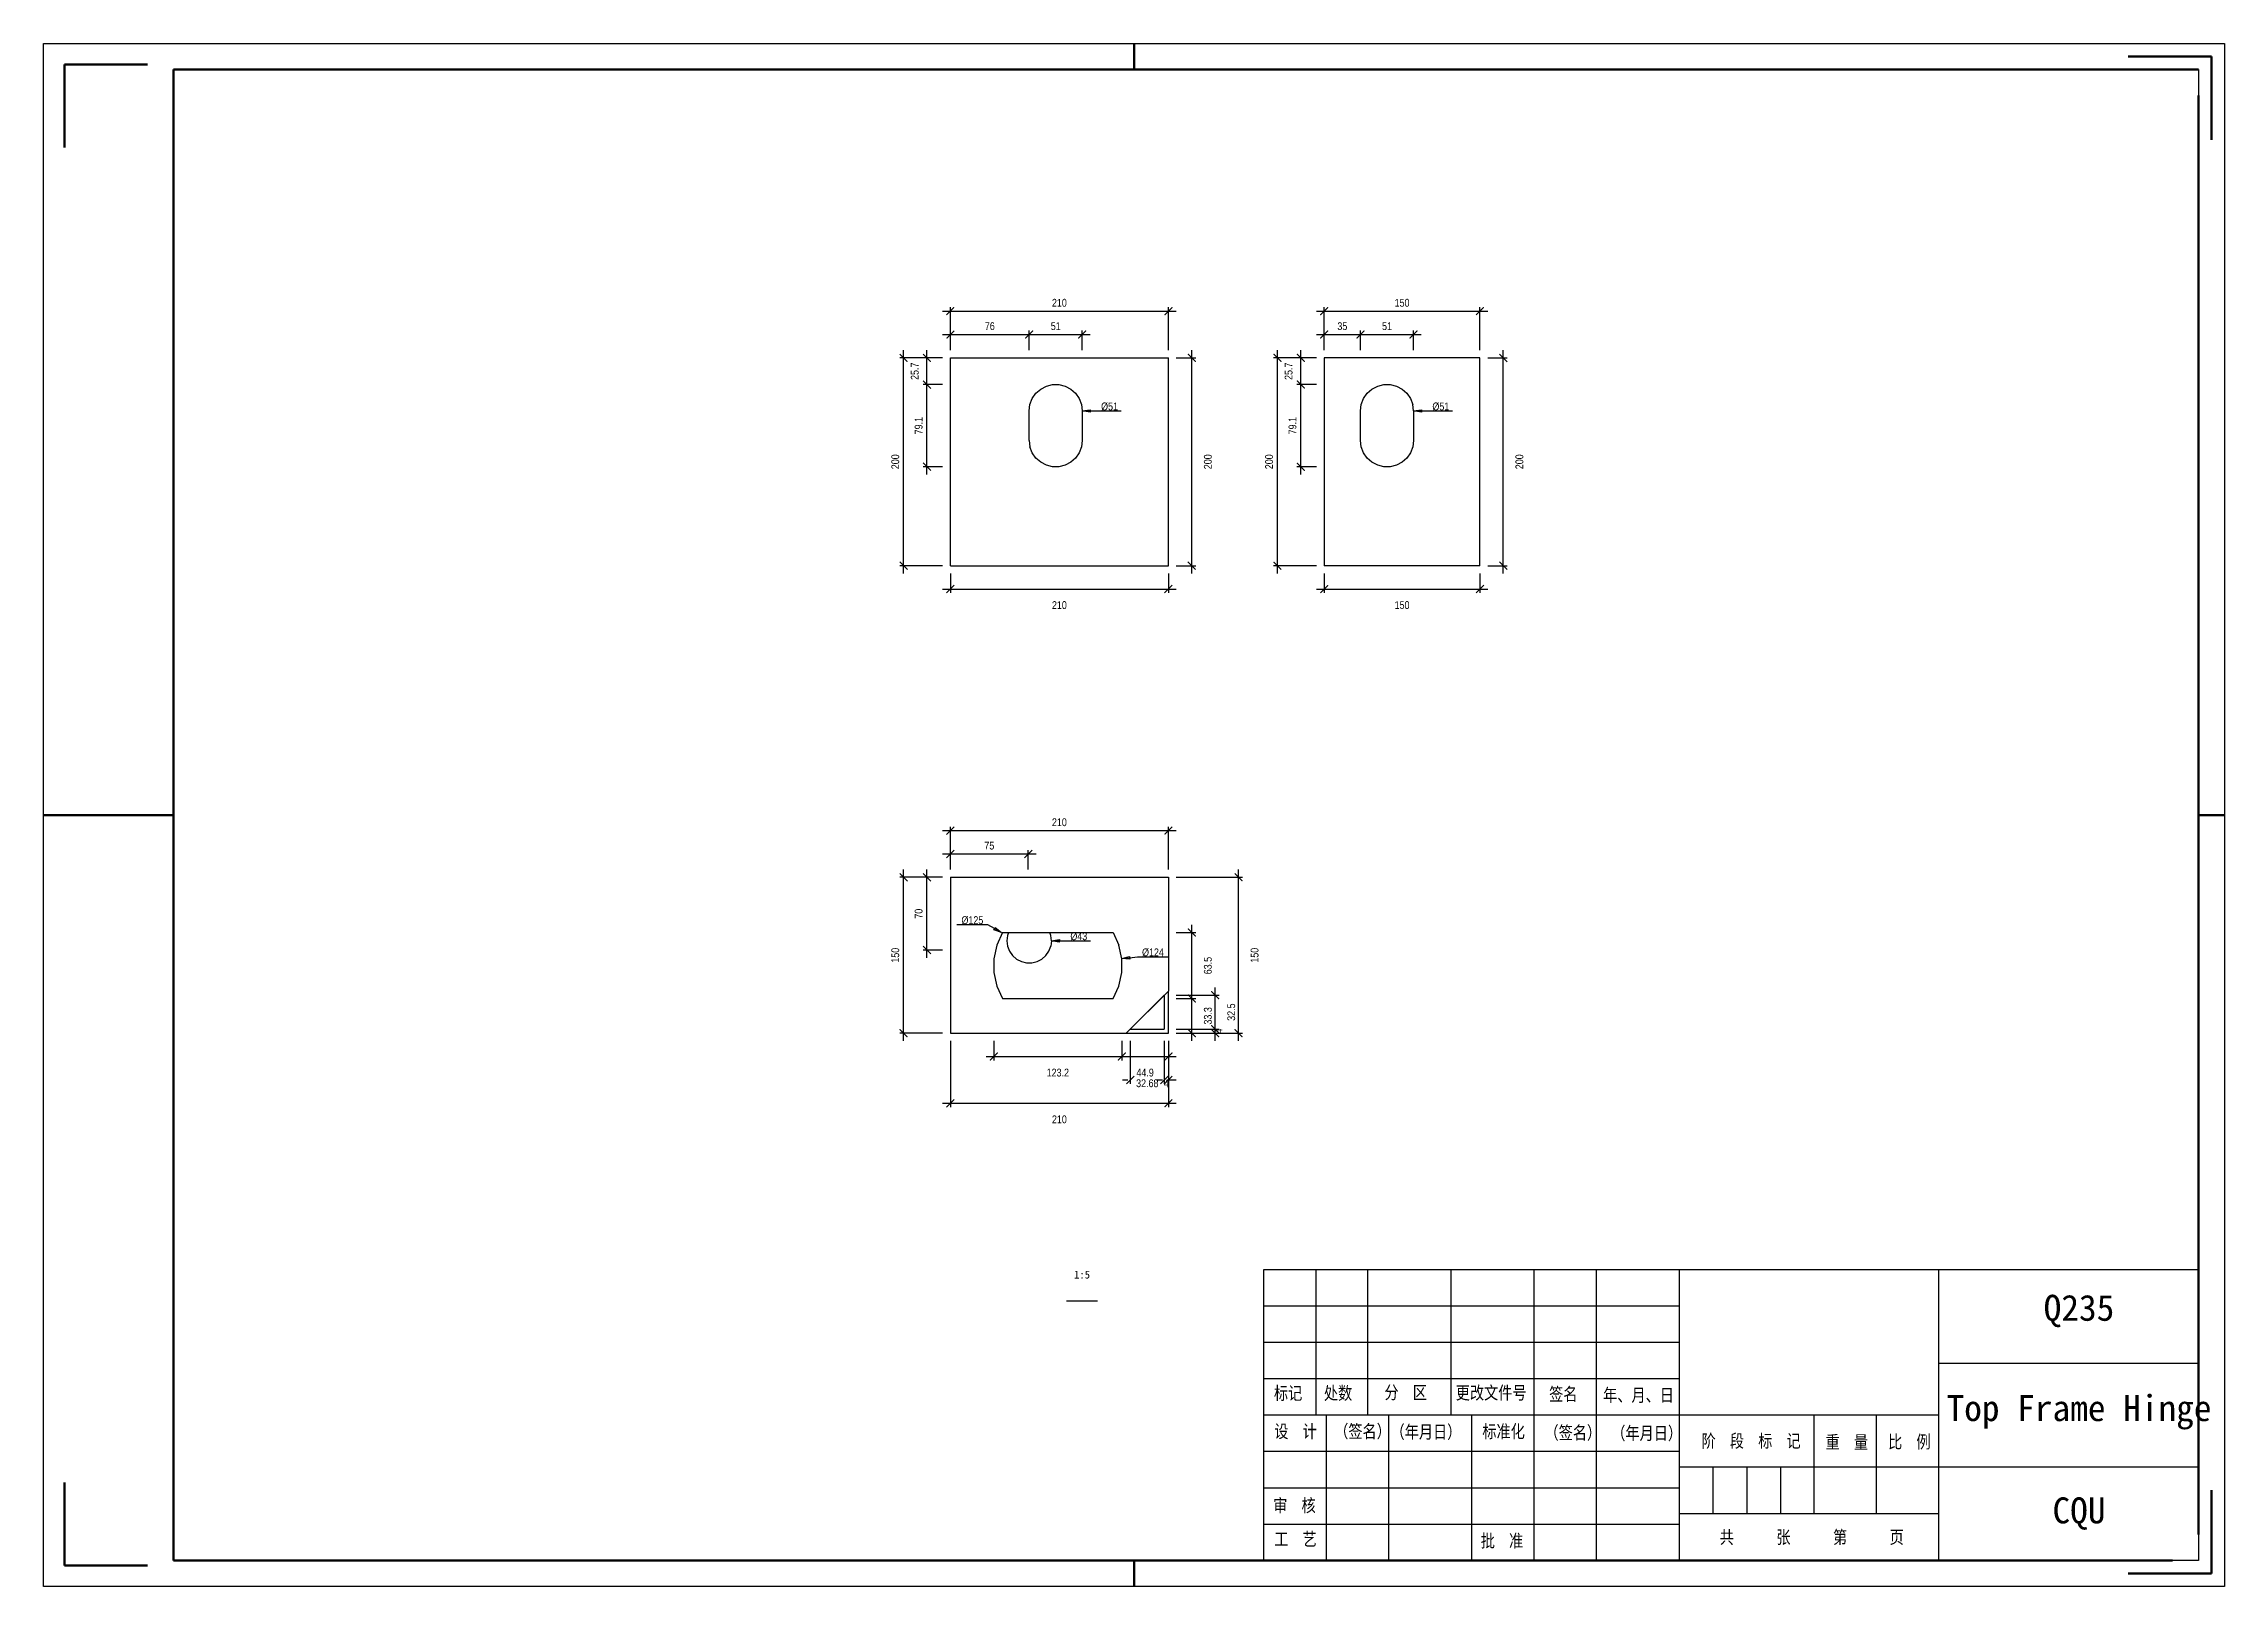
# Model space of a CAD drawing. Header units: millimetres. Extents: x 0 to 1925, y 0 to 4345.
# Drawn here: x 1470 to 1890, y 1468 to 1765 of the extents above; entities that cross this region are included whole.
import ezdxf

# ---------------------------------------------------------------- set-up
doc = ezdxf.new("R2010")
doc.units = ezdxf.units.MM
doc.layers.add('总内框线', color=7, linetype='Continuous', lineweight=50)
doc.layers.add('总外框线', color=7, linetype='Continuous', lineweight=30)
doc.styles.add('OpenSansCondensed-Light', font='OpenSansCondensed-Light.ttf')
doc.styles.add('陈杰（2）', font='gbenor.shx', dxfattribs={"width": 0.8, "bigfont": 'gbcbig.shx'})
doc.dimstyles.new('EZ_RADIUS', dxfattribs={"dimtxt": 0.25, "dimasz": 0.25, "dimexe": 0.375, "dimexo": 0.125, "dimgap": 0.1, "dimtad": 1, "dimlfac": 100, "dimzin": 12, "dimdsep": 46, "dimtxsty": 'OpenSansCondensed-Light', "dimblk": 'CLOSEDBLANK', "dimcen": 0, "dimazin": 3, "dimtfac": 0.5, "dimtofl": 0, "dimtmove": 1, "dimatfit": 3, "dimarcsym": 0})
doc.dimstyles.new('EZDXF', dxfattribs={"dimtxt": 0.25, "dimasz": 0.175, "dimexe": 0.375, "dimexo": 0.125, "dimgap": 0.1, "dimtad": 1, "dimlfac": 100, "dimzin": 12, "dimdsep": 46, "dimtxsty": 'OpenSansCondensed-Light', "dimblk": 'ARCHTICK', "dimcen": 2.5, "dimazin": 3, "dimtfac": 0.5, "dimtmove": 2, "dimatfit": 3, "dimarcsym": 0})

msp = doc.modelspace()

# ---------------------------------------------------------------- texts
at = {"attachment_point": 5}
for s, insert, char_height in [('1:5', (1670, 1528), 1.5), ('Q235', (1862, 1521), 5), ('Top Frame Hinge', (1862, 1501.5), 5), ('CQU', (1862, 1482), 5)]:
    msp.add_mtext(s, dxfattribs=dict(at, insert=insert, char_height=char_height))
at = {"char_height": 2.5, "width": 93.0192856, "attachment_point": 1, "style": '陈杰（2）'}
for s, insert in [('{\\fSimSun|b0|i0|c134|p2;标记}', (1706.95482, 1506.44053)), ('{\\fSimSun|b0|i0|c134|p2;处数}', (1716.57596, 1506.45543)), ('{\\fSimSun|b0|i0|c134|p2;分\u3000区}', (1728.23692, 1506.57959)), ('{\\fSimSun|b0|i0|c134|p2;更改文件号}', (1741.97169, 1506.52496)), ('{\\fSimSun|b0|i0|c134|p2;签名}', (1759.95608, 1506.2667)), ('{\\fSimSun|b0|i0|c134|p2;年、月、日}', (1770.35064, 1506.07301)), ('{\\fSimSun|b0|i0|c134|p2;设\u3000计}', (1707.01432, 1499.10007)), ('{\\fSimSun|b0|i0|c134|p2;（签名）}', (1718.55629, 1499.10007)), ('{\\fSimSun|b0|i0|c134|p2;\u3000（年月日）}', (1726.68156, 1498.98584)), ('{\\fSimSun|b0|i0|c134|p2;标准化}', (1747.08823, 1499.08517)), ('{\\fSimSun|b0|i0|c134|p2;（签名）}', (1759.05516, 1498.83685)), ('{\\fSimSun|b0|i0|c134|p2;（年月日）}', (1771.923, 1498.73752)), ('{\\fSimSun|b0|i0|c134|p2;阶\u3000段\u3000标\u3000记}', (1789.30395, 1497.25254)), ('{\\fSimSun|b0|i0|c134|p2;重\u3000量}', (1813.18681, 1497.02408)), ('{\\fSimSun|b0|i0|c134|p2;比\u3000例}', (1825.23873, 1497.09361)), ('{\\fSimSun|b0|i0|c134|p2;审\u3000核}', (1706.81034, 1484.83138)), ('{\\fSimSun|b0|i0|c134|p2;工\u3000艺}', (1707.01432, 1478.34515)), ('{\\fSimSun|b0|i0|c134|p2;共\u3000\u3000\u3000张\u3000\u3000\u3000第\u3000\u3000\u3000页}', (1792.79713, 1478.72757)), ('{\\fSimSun|b0|i0|c134|p2;批\u3000准}', (1746.78226, 1478.0273))]:
    msp.add_mtext(s, dxfattribs=dict(at, insert=insert))

# ---------------------------------------------------------------- blocks, each defined once
blk = doc.blocks.new('_CLOSED')
at = {"color": 0, "linetype": 'ByBlock'}
blk.add_line((0, 0), (-1, 0), dxfattribs=at)
blk.add_lwpolyline([(-1, 0.16), (0, 0), (-1, -0.16)], close=True, dxfattribs=at)
blk = doc.blocks.new('*D433')
at = {"transparency": 16777216}
for p, q in [((1671.54, 1694.28), (1673.04, 1694.28)), ((1673.04, 1694.28), (1677.54, 1694.28))]:
    blk.add_line(p, q, dxfattribs=at)
at = {"layer": 'Defpoints', "transparency": 16777216}
for p in [(1664.93, 1694.29), (1670.04, 1694.28)]:
    blk.add_point(p, dxfattribs=at)
at = {"transparency": 16777216, "xscale": 1.5, "yscale": 1.5, "rotation": 179.8983361380878}
blk.add_blockref('_CLOSED', (1670.04, 1694.28), dxfattribs=at)
at = {"transparency": 16777216, "insert": (1675.29, 1695.13), "char_height": 1.5, "attachment_point": 5, "style": 'OpenSansCondensed-Light'}
blk.add_mtext('%%c51', dxfattribs=at)
blk = doc.blocks.new('_ARCHTICK')
at = {"color": 0, "linetype": 'ByBlock', "const_width": 0.15}
blk.add_lwpolyline([(-0.5, -0.5), (0.5, 0.5)], dxfattribs=at)
blk = doc.blocks.new('*D442')
at = {"transparency": 16777216}
for p, q in [((1735.34, 1694.28), (1736.84, 1694.28)), ((1736.84, 1694.28), (1741.34, 1694.28))]:
    blk.add_line(p, q, dxfattribs=at)
at = {"layer": 'Defpoints', "transparency": 16777216}
for p in [(1728.73, 1694.29), (1733.84, 1694.28)]:
    blk.add_point(p, dxfattribs=at)
at = {"transparency": 16777216, "xscale": 1.5, "yscale": 1.5, "rotation": 179.8983361382394}
blk.add_blockref('_CLOSED', (1733.84, 1694.28), dxfattribs=at)
at = {"transparency": 16777216, "insert": (1739.09, 1695.13), "char_height": 1.5, "attachment_point": 5, "style": 'OpenSansCondensed-Light'}
blk.add_mtext('%%c51', dxfattribs=at)
blk = doc.blocks.new('*D451')
at = {"transparency": 16777216}
for p, q in [((1651.87, 1595.38), (1645.87, 1595.38)), ((1653.16, 1594.62), (1651.87, 1595.38))]:
    blk.add_line(p, q, dxfattribs=at)
at = {"layer": 'Defpoints', "transparency": 16777216}
for p in [(1654.45, 1593.86), (1665.22, 1587.51)]:
    blk.add_point(p, dxfattribs=at)
at = {"transparency": 16777216, "xscale": 1.5, "yscale": 1.5, "rotation": 329.4821766678078}
blk.add_blockref('_CLOSED', (1654.45, 1593.86), dxfattribs=at)
at = {"transparency": 16777216, "insert": (1648.87, 1596.23), "char_height": 1.5, "attachment_point": 5, "style": 'OpenSansCondensed-Light'}
blk.add_mtext('%%c125', dxfattribs=at)
blk = doc.blocks.new('*D452')
at = {"transparency": 16777216}
for p, q in [((1679.16, 1589.02), (1680.65, 1589.18)), ((1680.65, 1589.18), (1686.65, 1589.18))]:
    blk.add_line(p, q, dxfattribs=at)
at = {"layer": 'Defpoints', "transparency": 16777216}
for p in [(1677.67, 1588.85), (1665.34, 1587.51)]:
    blk.add_point(p, dxfattribs=at)
at = {"transparency": 16777216, "xscale": 1.5, "yscale": 1.5, "rotation": 186.23699187603}
blk.add_blockref('_CLOSED', (1677.67, 1588.85), dxfattribs=at)
at = {"transparency": 16777216, "insert": (1683.65, 1590.03), "char_height": 1.5, "attachment_point": 5, "style": 'OpenSansCondensed-Light'}
blk.add_mtext('%%c124', dxfattribs=at)
blk = doc.blocks.new('*D453')
at = {"transparency": 16777216}
for p, q in [((1665.62, 1592.28), (1667.12, 1592.28)), ((1667.12, 1592.28), (1671.62, 1592.28))]:
    blk.add_line(p, q, dxfattribs=at)
at = {"layer": 'Defpoints', "transparency": 16777216}
for p in [(1659.83, 1592.29), (1664.12, 1592.28)]:
    blk.add_point(p, dxfattribs=at)
at = {"transparency": 16777216, "xscale": 1.5, "yscale": 1.5, "rotation": 179.8811251445483}
blk.add_blockref('_CLOSED', (1664.12, 1592.28), dxfattribs=at)
at = {"transparency": 16777216, "insert": (1669.37, 1593.13), "char_height": 1.5, "attachment_point": 5, "style": 'OpenSansCondensed-Light'}
blk.add_mtext('%%c43', dxfattribs=at)

# ---------------------------------------------------------------- dimensions: what is measured, and where the dimension line sits
for base, p1, p2, location, override in [((1644.62901, 1713.5), (1644.62901, 1704.5), (1686.62901, 1704.5), (1665.62901, 1715.1), {"dimtxt": 1.5, "dimasz": 1.5, "dimexe": 0.75, "dimexo": 1.5, "dimtad": 1, "dimlfac": 5, "dimblk": 'ARCHTICK', "dimsah": 0, "dimtsz": 0, "dimdle": 1.5, "dimtmove": 2}), ((1716.62901, 1713.5), (1716.62901, 1704.5), (1746.62901, 1704.5), (1731.62901, 1715.1), {"dimtxt": 1.5, "dimasz": 1.5, "dimexe": 0.75, "dimexo": 1.5, "dimtad": 1, "dimlfac": 5, "dimblk": 'ARCHTICK', "dimsah": 0, "dimtsz": 0, "dimdle": 1.5, "dimtmove": 2}), ((1644.62901, 1709), (1644.62901, 1704.5), (1659.82901, 1704.5), (1652.22901, 1710.6), {"dimtxt": 1.5, "dimasz": 1.5, "dimexe": 0.75, "dimexo": 1.5, "dimtad": 1, "dimlfac": 5, "dimblk": 'ARCHTICK', "dimsah": 0, "dimtsz": 0, "dimdle": 1.5, "dimtmove": 2}), ((1659.82901, 1709), (1659.82901, 1704.5), (1670.02901, 1704.5), (1664.92901, 1710.6), {"dimtxt": 1.5, "dimasz": 1.5, "dimexe": 0.75, "dimexo": 1.5, "dimtad": 1, "dimlfac": 5, "dimblk": 'ARCHTICK', "dimsah": 0, "dimtsz": 0, "dimdle": 1.5, "dimtmove": 2}), ((1716.62901, 1709), (1716.62901, 1704.5), (1723.62901, 1704.5), (1720.12901, 1710.6), {"dimtxt": 1.5, "dimasz": 1.5, "dimexe": 0.75, "dimexo": 1.5, "dimtad": 1, "dimlfac": 5, "dimblk": 'ARCHTICK', "dimsah": 0, "dimtsz": 0, "dimdle": 1.5, "dimtmove": 2}), ((1723.62901, 1709), (1723.62901, 1704.5), (1733.82901, 1704.5), (1728.72901, 1710.6), {"dimtxt": 1.5, "dimasz": 1.5, "dimexe": 0.75, "dimexo": 1.5, "dimtad": 1, "dimlfac": 5, "dimblk": 'ARCHTICK', "dimsah": 0, "dimtsz": 0, "dimdle": 1.5, "dimtmove": 2}), ((1644.62901, 1660), (1644.62901, 1664.5), (1686.62901, 1664.5), (1665.62901, 1656.9), {"dimtxt": 1.5, "dimasz": 1.5, "dimexe": 0.75, "dimexo": 1.5, "dimtad": 4, "dimlfac": 5, "dimblk": 'ARCHTICK', "dimsah": 0, "dimtsz": 0, "dimdle": 1.5, "dimtmove": 2}), ((1716.62901, 1660), (1716.62901, 1664.5), (1746.62901, 1664.5), (1731.62901, 1656.9), {"dimtxt": 1.5, "dimasz": 1.5, "dimexe": 0.75, "dimexo": 1.5, "dimtad": 4, "dimlfac": 5, "dimblk": 'ARCHTICK', "dimsah": 0, "dimtsz": 0, "dimdle": 1.5, "dimtmove": 2}), ((1644.62901, 1613.5), (1644.62901, 1604.5), (1686.62901, 1604.5), (1665.62901, 1615.1), {"dimtxt": 1.5, "dimasz": 1.5, "dimexe": 0.75, "dimexo": 1.5, "dimtad": 1, "dimlfac": 5, "dimblk": 'ARCHTICK', "dimsah": 0, "dimtsz": 0, "dimdle": 1.5, "dimtmove": 2}), ((1644.62901, 1609), (1644.62901, 1604.5), (1659.62901, 1604.5), (1652.12901, 1610.6), {"dimtxt": 1.5, "dimasz": 1.5, "dimexe": 0.75, "dimexo": 1.5, "dimtad": 1, "dimlfac": 5, "dimblk": 'ARCHTICK', "dimsah": 0, "dimtsz": 0, "dimdle": 1.5, "dimtmove": 2}), ((1644.62901, 1561), (1644.62901, 1574.5), (1686.62901, 1574.5), (1665.62901, 1557.9), {"dimtxt": 1.5, "dimasz": 1.5, "dimexe": 0.75, "dimexo": 1.5, "dimtad": 4, "dimlfac": 5, "dimblk": 'ARCHTICK', "dimsah": 0, "dimtsz": 0, "dimdle": 1.5, "dimtmove": 2}), ((1653.00901, 1570), (1653.00901, 1574.5), (1677.64901, 1574.5), (1665.32901, 1566.9), {"dimtxt": 1.5, "dimasz": 1.5, "dimexe": 0.75, "dimexo": 1.5, "dimtad": 4, "dimlfac": 5, "dimblk": 'ARCHTICK', "dimsah": 0, "dimtsz": 0, "dimdle": 1.5, "dimtmove": 2}), ((1677.64901, 1570), (1677.64901, 1574.5), (1686.62901, 1574.5), (1682.13901, 1566.9), {"dimtxt": 1.5, "dimasz": 1.5, "dimexe": 0.75, "dimexo": 1.5, "dimtad": 4, "dimlfac": 5, "dimblk": 'ARCHTICK', "dimsah": 0, "dimtsz": 0, "dimdle": 1.5, "dimtmove": 2}), ((1679.29296, 1565.5), (1679.29296, 1574.5), (1685.82901, 1574.5), (1682.56098, 1564.85), {"dimtxt": 1.5, "dimasz": 1.5, "dimexe": 0.75, "dimexo": 1.5, "dimtad": 4, "dimlfac": 5, "dimblk": 'ARCHTICK', "dimsah": 0, "dimtsz": 0, "dimdle": 1.5, "dimtmove": 2}), ((1685.82901, 1565.5), (1685.82901, 1574.5), (1686.62901, 1574.5), (1686.22901, 1564.85), {"dimtxt": 1.5, "dimasz": 1.5, "dimexe": 0.75, "dimexo": 1.5, "dimtad": 4, "dimlfac": 5, "dimblk": 'ARCHTICK', "dimsah": 0, "dimtsz": 0, "dimdle": 1.5, "dimtmove": 2})]:
    msp.add_linear_dim(base=base, p1=p1, p2=p2, location=location, dimstyle='EZDXF', override=override).render()
for base, p1, p2, location, override in [((1635.62901, 1664.5), (1644.62901, 1664.5), (1644.62901, 1704.5), (1634.02901, 1684.5), {"dimtxt": 1.5, "dimasz": 1.5, "dimexe": 0.75, "dimexo": 1.5, "dimtad": 1, "dimlfac": 5, "dimblk": 'ARCHTICK', "dimsah": 0, "dimtsz": 0, "dimdle": 1.5, "dimtmove": 2}), ((1640.12901, 1699.36), (1644.62901, 1699.36), (1644.62901, 1704.5), (1637.77901, 1701.93), {"dimtxt": 1.5, "dimasz": 1.5, "dimexe": 0.75, "dimexo": 1.5, "dimtad": 1, "dimlfac": 5, "dimblk": 'ARCHTICK', "dimsah": 0, "dimtsz": 0, "dimdle": 1.5, "dimtmove": 2}), ((1691.12901, 1664.5), (1686.62901, 1664.5), (1686.62901, 1704.5), (1694.22901, 1684.5), {"dimtxt": 1.5, "dimasz": 1.5, "dimexe": 0.75, "dimexo": 1.5, "dimtad": 4, "dimlfac": 5, "dimblk": 'ARCHTICK', "dimsah": 0, "dimtsz": 0, "dimdle": 1.5, "dimtmove": 2}), ((1707.62901, 1664.5), (1716.62901, 1664.5), (1716.62901, 1704.5), (1706.02901, 1684.5), {"dimtxt": 1.5, "dimasz": 1.5, "dimexe": 0.75, "dimexo": 1.5, "dimtad": 1, "dimlfac": 5, "dimblk": 'ARCHTICK', "dimsah": 0, "dimtsz": 0, "dimdle": 1.5, "dimtmove": 2}), ((1712.12901, 1699.36), (1716.62901, 1699.36), (1716.62901, 1704.5), (1709.77901, 1701.93), {"dimtxt": 1.5, "dimasz": 1.5, "dimexe": 0.75, "dimexo": 1.5, "dimtad": 1, "dimlfac": 5, "dimblk": 'ARCHTICK', "dimsah": 0, "dimtsz": 0, "dimdle": 1.5, "dimtmove": 2}), ((1751.12901, 1664.5), (1746.62901, 1664.5), (1746.62901, 1704.5), (1754.22901, 1684.5), {"dimtxt": 1.5, "dimasz": 1.5, "dimexe": 0.75, "dimexo": 1.5, "dimtad": 4, "dimlfac": 5, "dimblk": 'ARCHTICK', "dimsah": 0, "dimtsz": 0, "dimdle": 1.5, "dimtmove": 2}), ((1640.12901, 1683.54), (1644.62901, 1683.54), (1644.62901, 1699.36), (1638.52901, 1691.45), {"dimtxt": 1.5, "dimasz": 1.5, "dimexe": 0.75, "dimexo": 1.5, "dimtad": 1, "dimlfac": 5, "dimblk": 'ARCHTICK', "dimsah": 0, "dimtsz": 0, "dimdle": 1.5, "dimtmove": 2}), ((1712.12901, 1683.54), (1716.62901, 1683.54), (1716.62901, 1699.36), (1710.52901, 1691.45), {"dimtxt": 1.5, "dimasz": 1.5, "dimexe": 0.75, "dimexo": 1.5, "dimtad": 1, "dimlfac": 5, "dimblk": 'ARCHTICK', "dimsah": 0, "dimtsz": 0, "dimdle": 1.5, "dimtmove": 2}), ((1635.62901, 1574.5), (1644.62901, 1574.5), (1644.62901, 1604.5), (1634.02901, 1589.5), {"dimtxt": 1.5, "dimasz": 1.5, "dimexe": 0.75, "dimexo": 1.5, "dimtad": 1, "dimlfac": 5, "dimblk": 'ARCHTICK', "dimsah": 0, "dimtsz": 0, "dimdle": 1.5, "dimtmove": 2}), ((1640.12901, 1590.5), (1644.62901, 1590.5), (1644.62901, 1604.5), (1638.52901, 1597.5), {"dimtxt": 1.5, "dimasz": 1.5, "dimexe": 0.75, "dimexo": 1.5, "dimtad": 1, "dimlfac": 5, "dimblk": 'ARCHTICK', "dimsah": 0, "dimtsz": 0, "dimdle": 1.5, "dimtmove": 2}), ((1700.12901, 1574.5), (1686.62901, 1574.5), (1686.62901, 1604.5), (1703.22901, 1589.5), {"dimtxt": 1.5, "dimasz": 1.5, "dimexe": 0.75, "dimexo": 1.5, "dimtad": 4, "dimlfac": 5, "dimblk": 'ARCHTICK', "dimsah": 0, "dimtsz": 0, "dimdle": 1.5, "dimtmove": 2}), ((1691.12901, 1581.16), (1686.62901, 1581.16), (1686.62901, 1593.86), (1694.22901, 1587.51), {"dimtxt": 1.5, "dimasz": 1.5, "dimexe": 0.75, "dimexo": 1.5, "dimtad": 4, "dimlfac": 5, "dimblk": 'ARCHTICK', "dimsah": 0, "dimtsz": 0, "dimdle": 1.5, "dimtmove": 2}), ((1695.62901, 1575.3), (1686.62901, 1575.3), (1686.62901, 1581.8), (1698.72901, 1578.55), {"dimtxt": 1.5, "dimasz": 1.5, "dimexe": 0.75, "dimexo": 1.5, "dimtad": 4, "dimlfac": 5, "dimblk": 'ARCHTICK', "dimsah": 0, "dimtsz": 0, "dimdle": 1.5, "dimtmove": 2}), ((1691.12901, 1574.5), (1686.62901, 1574.5), (1686.62901, 1581.16), (1694.22901, 1577.83), {"dimtxt": 1.5, "dimasz": 1.5, "dimexe": 0.75, "dimexo": 1.5, "dimtad": 4, "dimlfac": 5, "dimblk": 'ARCHTICK', "dimsah": 0, "dimtsz": 0, "dimdle": 1.5, "dimtmove": 2}), ((1695.62901, 1574.5), (1686.62901, 1574.5), (1686.62901, 1575.3), (1696.27901, 1574.9), {"dimtxt": 1.5, "dimasz": 1.5, "dimexe": 0.75, "dimexo": 1.5, "dimtad": 4, "dimlfac": 5, "dimblk": 'ARCHTICK', "dimsah": 0, "dimtsz": 0, "dimdle": 1.5, "dimtmove": 2})]:
    msp.add_linear_dim(base=base, p1=p1, p2=p2, angle=90, location=location, dimstyle='EZDXF', override=override).render()
for p1, p2, text, picture, middle in [((1659.82261, 1694.30001), (1670.0354, 1694.28189), '51', '*D433', (1673.0354, 1694.27657)), ((1723.62261, 1694.30001), (1733.8354, 1694.28189), '51', '*D442', (1736.8354, 1694.27657)), ((1675.99119, 1581.15871), (1654.45202, 1593.85528), '125', '*D451', (1651.86761, 1595.3787)), ((1655.53681, 1592.29998), (1664.1212, 1592.28217), '43', '*D453', (1667.12119, 1592.27595)), ((1653.00754, 1586.15984), (1677.66566, 1588.85468), '124', '*D452', (1680.64791, 1589.1806))]:
    dim = msp.add_diameter_dim_2p(p1=p1, p2=p2, text=text, dimstyle='EZ_RADIUS', override={"dimtxt": 1.5, "dimasz": 1.5, "dimexe": 0.75, "dimtad": 1, "dimtoh": 1, "dimlfac": 5, "dimblk": 'CLOSED', "dimsah": 0, "dimtsz": 0})
    dim.commit()
    dim.dimension.update_dxf_attribs({"geometry": picture, "text_midpoint": middle})

# ---------------------------------------------------------------- linework, layer by layer
for p, q in [((1885, 1760), (1885, 1575)), ((1644.62901, 1704.5), (1686.62901, 1704.5)), ((1644.62901, 1664.5), (1644.62901, 1704.5)), ((1686.62901, 1664.5), (1686.62901, 1704.5)), ((1746.62901, 1704.5), (1716.62901, 1704.5)), ((1716.62901, 1704.5), (1716.62901, 1664.5)), ((1746.62901, 1664.5), (1746.62901, 1704.5)), ((1660.40901, 1696.68), (1661.10901, 1697.68)), ((1661.10901, 1697.68), (1662.02901, 1698.5)), ((1662.02901, 1698.5), (1663.12901, 1699.06)), ((1663.12901, 1699.06), (1664.30901, 1699.36)), ((1664.30901, 1699.36), (1665.54901, 1699.36)), ((1665.54901, 1699.36), (1666.72901, 1699.06)), ((1666.72901, 1699.06), (1667.82901, 1698.5)), ((1667.82901, 1698.5), (1668.74901, 1697.68)), ((1668.74901, 1697.68), (1669.44901, 1696.68)), ((1724.20901, 1696.68), (1724.90901, 1697.68)), ((1724.90901, 1697.68), (1725.82901, 1698.5)), ((1725.82901, 1698.5), (1726.92901, 1699.06)), ((1726.92901, 1699.06), (1728.10901, 1699.36)), ((1728.10901, 1699.36), (1729.34901, 1699.36)), ((1729.34901, 1699.36), (1730.52901, 1699.06)), ((1730.52901, 1699.06), (1731.62901, 1698.5)), ((1731.62901, 1698.5), (1732.54901, 1697.68)), ((1732.54901, 1697.68), (1733.24901, 1696.68)), ((1659.82901, 1694.3), (1659.96901, 1695.52)), ((1659.82901, 1688.6), (1659.82901, 1694.3)), ((1659.96901, 1695.52), (1660.40901, 1696.68)), ((1669.44901, 1696.68), (1669.88901, 1695.52)), ((1669.88901, 1695.52), (1670.02901, 1694.3)), ((1670.02901, 1694.3), (1670.02901, 1688.6)), ((1723.62901, 1694.3), (1723.76901, 1695.52)), ((1723.62901, 1688.6), (1723.62901, 1694.3)), ((1723.76901, 1695.52), (1724.20901, 1696.68)), ((1733.24901, 1696.68), (1733.68901, 1695.52)), ((1733.82901, 1694.3), (1733.68901, 1695.52)), ((1733.82901, 1694.3), (1733.82901, 1688.6)), ((1659.82901, 1688.6), (1659.96901, 1687.38)), ((1670.02901, 1688.6), (1669.88901, 1687.38)), ((1723.76901, 1687.38), (1723.62901, 1688.6)), ((1733.82901, 1688.6), (1733.68901, 1687.38)), ((1660.40901, 1686.22), (1659.96901, 1687.38)), ((1661.10901, 1685.22), (1660.40901, 1686.22)), ((1662.02901, 1684.4), (1661.10901, 1685.22)), ((1663.12901, 1683.84), (1662.02901, 1684.4)), ((1667.82901, 1684.4), (1666.72901, 1683.84)), ((1668.74901, 1685.22), (1667.82901, 1684.4)), ((1669.44901, 1686.22), (1668.74901, 1685.22)), ((1669.88901, 1687.38), (1669.44901, 1686.22)), ((1724.20901, 1686.22), (1723.76901, 1687.38)), ((1724.90901, 1685.22), (1724.20901, 1686.22)), ((1725.82901, 1684.4), (1724.90901, 1685.22)), ((1726.92901, 1683.84), (1725.82901, 1684.4)), ((1731.62901, 1684.4), (1730.52901, 1683.84)), ((1732.54901, 1685.22), (1731.62901, 1684.4)), ((1733.24901, 1686.22), (1732.54901, 1685.22)), ((1733.68901, 1687.38), (1733.24901, 1686.22)), ((1664.30901, 1683.54), (1663.12901, 1683.84)), ((1665.54901, 1683.54), (1664.30901, 1683.54)), ((1666.72901, 1683.84), (1665.54901, 1683.54)), ((1728.10901, 1683.54), (1726.92901, 1683.84)), ((1729.34901, 1683.54), (1728.10901, 1683.54)), ((1730.52901, 1683.84), (1729.34901, 1683.54)), ((1644.62901, 1664.5), (1686.62901, 1664.5)), ((1746.62901, 1664.5), (1716.62901, 1664.5)), ((1644.62901, 1604.5), (1686.62901, 1604.5)), ((1644.62901, 1604.5), (1644.62901, 1574.5)), ((1686.62901, 1604.5), (1686.62901, 1582.6)), ((1654.68901, 1593.86), (1653.56901, 1591.44)), ((1654.68901, 1593.86), (1675.98901, 1593.86)), ((1655.64901, 1593.32), (1655.52901, 1592.3)), ((1655.52901, 1592.3), (1655.64901, 1591.28)), ((1655.85839, 1593.86), (1655.64901, 1593.32)), ((1664.00901, 1593.32), (1663.79962, 1593.86)), ((1664.12901, 1592.3), (1664.00901, 1593.32)), ((1664.12901, 1592.3), (1664.00901, 1591.28)), ((1675.98901, 1593.86), (1677.08901, 1591.44)), ((1653.56901, 1591.44), (1653.00901, 1588.84)), ((1653.00901, 1588.84), (1653.00901, 1586.16)), ((1655.64901, 1591.28), (1656.02901, 1590.3)), ((1656.02901, 1590.3), (1656.60901, 1589.44)), ((1656.60901, 1589.44), (1657.38901, 1588.76)), ((1657.38901, 1588.76), (1658.30901, 1588.28)), ((1658.30901, 1588.28), (1659.30901, 1588.04)), ((1659.30901, 1588.04), (1660.34901, 1588.04)), ((1660.34901, 1588.04), (1661.34901, 1588.28)), ((1661.34901, 1588.28), (1662.26901, 1588.76)), ((1662.26901, 1588.76), (1663.04901, 1589.44)), ((1663.04901, 1589.44), (1663.62901, 1590.3)), ((1663.62901, 1590.3), (1664.00901, 1591.28)), ((1677.64901, 1588.84), (1677.08901, 1591.44)), ((1677.64901, 1586.16), (1677.64901, 1588.84)), ((1653.00901, 1586.16), (1653.56901, 1583.56)), ((1653.56901, 1583.56), (1654.68901, 1581.16)), ((1675.98901, 1581.16), (1677.08901, 1583.56)), ((1677.08901, 1583.56), (1677.64901, 1586.16)), ((1654.68901, 1581.16), (1675.98901, 1581.16)), ((1678.48901, 1574.5), (1686.62901, 1582.6)), ((1685.82901, 1581.8), (1682.55901, 1578.55)), ((1685.82901, 1581.8), (1685.82901, 1575.3)), ((1686.62901, 1574.5), (1686.62901, 1582.6)), ((1679.29296, 1575.3), (1685.82901, 1575.3)), ((1644.62901, 1574.5), (1678.48901, 1574.5)), ((1678.48901, 1574.5), (1686.62901, 1574.5)), ((1705, 1529), (1885, 1529)), ((1705, 1473), (1705, 1529)), ((1715, 1529), (1715, 1501)), ((1725, 1529), (1725, 1501)), ((1741, 1529), (1741, 1501)), ((1757, 1529), (1757, 1501)), ((1769, 1529), (1769, 1473)), ((1785, 1529), (1785, 1473)), ((1835, 1473), (1835, 1529)), ((1885, 1529), (1885, 1473)), ((1667, 1523), (1673, 1523)), ((1705, 1522), (1785, 1522)), ((1705, 1515), (1785, 1515)), ((1705, 1508), (1785, 1508)), ((1835, 1511), (1885, 1511)), ((1705, 1501), (1835, 1501)), ((1717, 1501), (1717, 1473)), ((1729, 1501), (1729, 1473)), ((1745, 1501), (1745, 1473)), ((1757, 1501), (1757, 1473)), ((1811, 1482), (1811, 1501)), ((1823, 1482), (1823, 1501)), ((1705, 1494), (1785, 1494)), ((1705, 1487), (1785, 1487)), ((1785, 1491), (1835, 1491)), ((1791.5, 1491), (1791.5, 1482)), ((1798, 1491), (1798, 1482)), ((1804.5, 1491), (1804.5, 1482)), ((1835, 1491), (1885, 1491)), ((1705, 1480), (1785, 1480)), ((1785, 1482), (1835, 1482)), ((1885, 1473), (1705, 1473))]:
    msp.add_line(p, q)
at = {"layer": '总内框线'}
for p, q in [((1680, 1760), (1680, 1765)), ((1474, 1761), (1474, 1745)), ((1474, 1761), (1490, 1761)), ((1495, 1473), (1495, 1760)), ((1495, 1760), (1885, 1760)), ((1887.5, 1762.5), (1871.5, 1762.5)), ((1887.5, 1762.5), (1887.5, 1746.5)), ((1885, 1755), (1885, 1478)), ((1470, 1616.5), (1495, 1616.5)), ((1885, 1616.5), (1890, 1616.5)), ((1474, 1472), (1474, 1488)), ((1887.5, 1470.5), (1887.5, 1486.5)), ((1474, 1472), (1490, 1472)), ((1880, 1473), (1495, 1473)), ((1680, 1468), (1680, 1473)), ((1887.5, 1470.5), (1871.5, 1470.5))]:
    msp.add_line(p, q, dxfattribs=at)
at = {"layer": '总外框线'}
for p, q in [((1470, 1468), (1470, 1765)), ((1470, 1765), (1890, 1765)), ((1890, 1765), (1890, 1468)), ((1890, 1468), (1470, 1468))]:
    msp.add_line(p, q, dxfattribs=at)

msp.set_redraw_order([(e.dxf.handle, doc.entitydb.next_handle()) for e in msp.query("TEXT MTEXT ATTDEF DIMENSION ARC_DIMENSION")])  # texts and dimensions are drawn at this point

doc.saveas('drawing.dxf')
